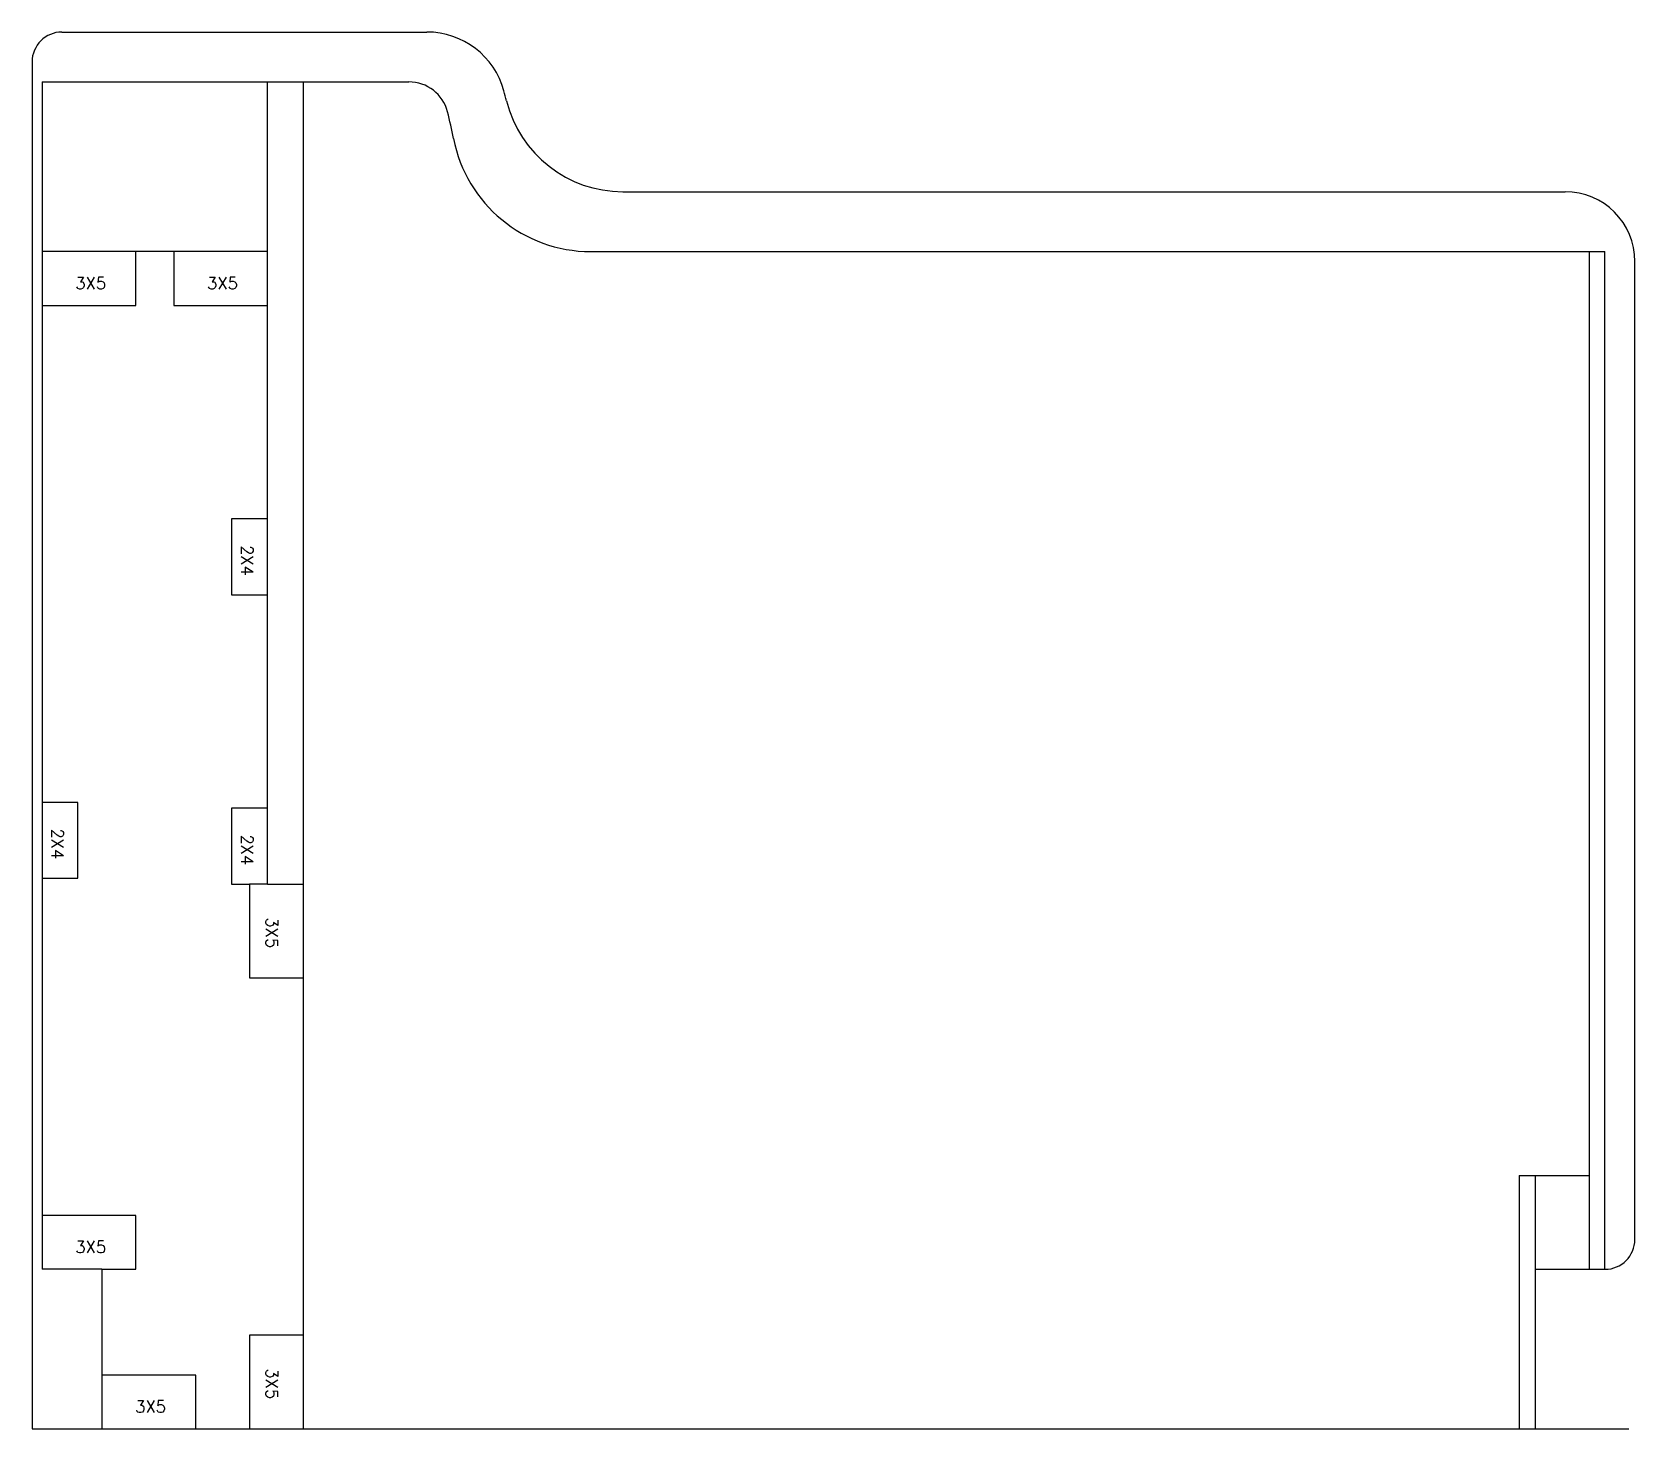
# Model space of a CAD drawing. Header units: millimetres. Extents: x 1211946 to 1266258, y -418433 to -400124.
# Drawn here: x 1243077 to 1243880, y -403272 to -402572 of the extents above; entities that cross this region are included whole.
import ezdxf

# ---------------------------------------------------------------- set-up
doc = ezdxf.new("R2010")
doc.units = ezdxf.units.MM
doc.header["$LTSCALE"] = 5
doc.layers.add('缝头内线', color=1, linetype='Continuous')
doc.styles.add('SIMPLEX', font='simplex.shx', dxfattribs={"bigfont": 'gbcbig.shx'})

msp = doc.modelspace()

# ---------------------------------------------------------------- texts
at = {"color": 1, "char_height": 6, "attachment_point": 5, "style": 'SIMPLEX'}
for insert in [(1243106.39, -402697.31), (1243172.39, -402697.31), (1243106.39, -403180.31), (1243136.39, -403260.31)]:
    msp.add_mtext('3X5', dxfattribs=dict(at, insert=insert))
at = {"color": 1, "char_height": 6, "attachment_point": 5, "rotation": 270, "style": 'SIMPLEX'}
for s, insert in [('2X4', (1243184.75, -402836.33)), ('2X4', (1243089.75, -402978.33)), ('2X4', (1243184.75, -402981.33)), ('3X5', (1243197.19, -403022.9)), ('3X5', (1243197.19, -403248.9))]:
    msp.add_mtext(s, dxfattribs=dict(at, insert=insert))

# ---------------------------------------------------------------- linework, layer by layer
for p, q in [((1243076.99, -402586.5), (1243076.99, -403271.5)), ((1243081.99, -402596.5), (1243265.78, -402596.5)), ((1243194.99, -402998.5), (1243194.99, -402596.5)), ((1243212.99, -403271.5), (1243212.99, -402596.5)), ((1243194.99, -402681.5), (1243081.99, -402681.5)), ((1243356.87, -402681.5), (1243864.99, -402681.5)), ((1243194.99, -402998.5), (1243212.99, -402998.5)), ((1243821.99, -403144.5), (1243856.99, -403144.5)), ((1243111.99, -403191.5), (1243081.99, -403191.5)), ((1243111.99, -403191.5), (1243111.99, -403271.5)), ((1243829.99, -403191.5), (1243864.99, -403191.5)), ((1243076.99, -403271.5), (1243876.99, -403271.5))]:
    msp.add_line(p, q)
at = {"color": 6}
for p, q in [((1243081.99, -402596.5), (1243081.99, -403191.5)), ((1243856.99, -402681.5), (1243856.99, -403191.5)), ((1243864.99, -403191.5), (1243864.99, -402681.5)), ((1243821.99, -403144.5), (1243821.99, -403271.5)), ((1243829.99, -403144.5), (1243829.99, -403271.5))]:
    msp.add_line(p, q, dxfattribs=at)
at = {"ltscale": 2}
msp.add_arc((1243091.99, -402586.5), 15, 90, 180, dxfattribs=at)
for centre, radius, start, end in [((1243265.78, -402616.5), 20, 14.47573, 90), ((1243072.13, -402666.5), 220, 10.93145, 14.47573), ((1243356.87, -402611.5), 70, 190.93145, 270)]:
    msp.add_arc(centre, radius, start, end)
at = {"layer": '缝头内线', "color": 1, "ltscale": 2}
for p, q in [((1243091.99, -402571.5), (1243274.8, -402571.5)), ((1243372.92, -402651.5), (1243844.99, -402651.5)), ((1243879.99, -403176.5), (1243879.99, -402686.5))]:
    msp.add_line(p, q, dxfattribs=at)
at = {"layer": '缝头内线', "color": 1}
msp.add_line((1243111.99, -403191.5), (1243128.99, -403191.5), dxfattribs=at)
for points in [[(1243081.99, -402708.5), (1243128.99, -402708.5), (1243128.99, -402681.5)], [(1243147.99, -402681.5), (1243147.99, -402708.5), (1243194.99, -402708.5)], [(1243194.99, -402815.5), (1243176.99, -402815.5), (1243176.99, -402853.5), (1243194.99, -402853.5)], [(1243081.99, -402995.5), (1243099.99, -402995.5), (1243099.99, -402957.5), (1243081.99, -402957.5)], [(1243194.99, -402960.5), (1243176.99, -402960.5), (1243176.99, -402998.5), (1243185.99, -402998.5)], [(1243194.99, -402998.5), (1243185.99, -402998.5), (1243185.99, -403045.5), (1243212.99, -403045.5)], [(1243128.99, -403191.5), (1243128.99, -403164.5), (1243081.99, -403164.5)], [(1243212.99, -403224.5), (1243185.99, -403224.5), (1243185.99, -403271.5)], [(1243158.99, -403271.5), (1243158.99, -403244.5), (1243111.99, -403244.5)]]:
    msp.add_lwpolyline(points, dxfattribs=at)
at = {"layer": '缝头内线', "color": 1, "ltscale": 2}
for centre, radius, start, end in [((1243274.8, -402611.5), 40, 15.18141, 90), ((1243072.13, -402666.5), 250, 13.99966, 15.18141), ((1243372.92, -402591.5), 60, 193.99966, 270), ((1243844.99, -402686.5), 35, 0, 90), ((1243864.99, -403176.5), 15, 270, 0)]:
    msp.add_arc(centre, radius, start, end, dxfattribs=at)

msp.set_redraw_order([(e.dxf.handle, doc.entitydb.next_handle()) for e in msp.query("TEXT MTEXT ATTDEF DIMENSION ARC_DIMENSION")])  # texts and dimensions are drawn at this point

doc.saveas('drawing.dxf')
